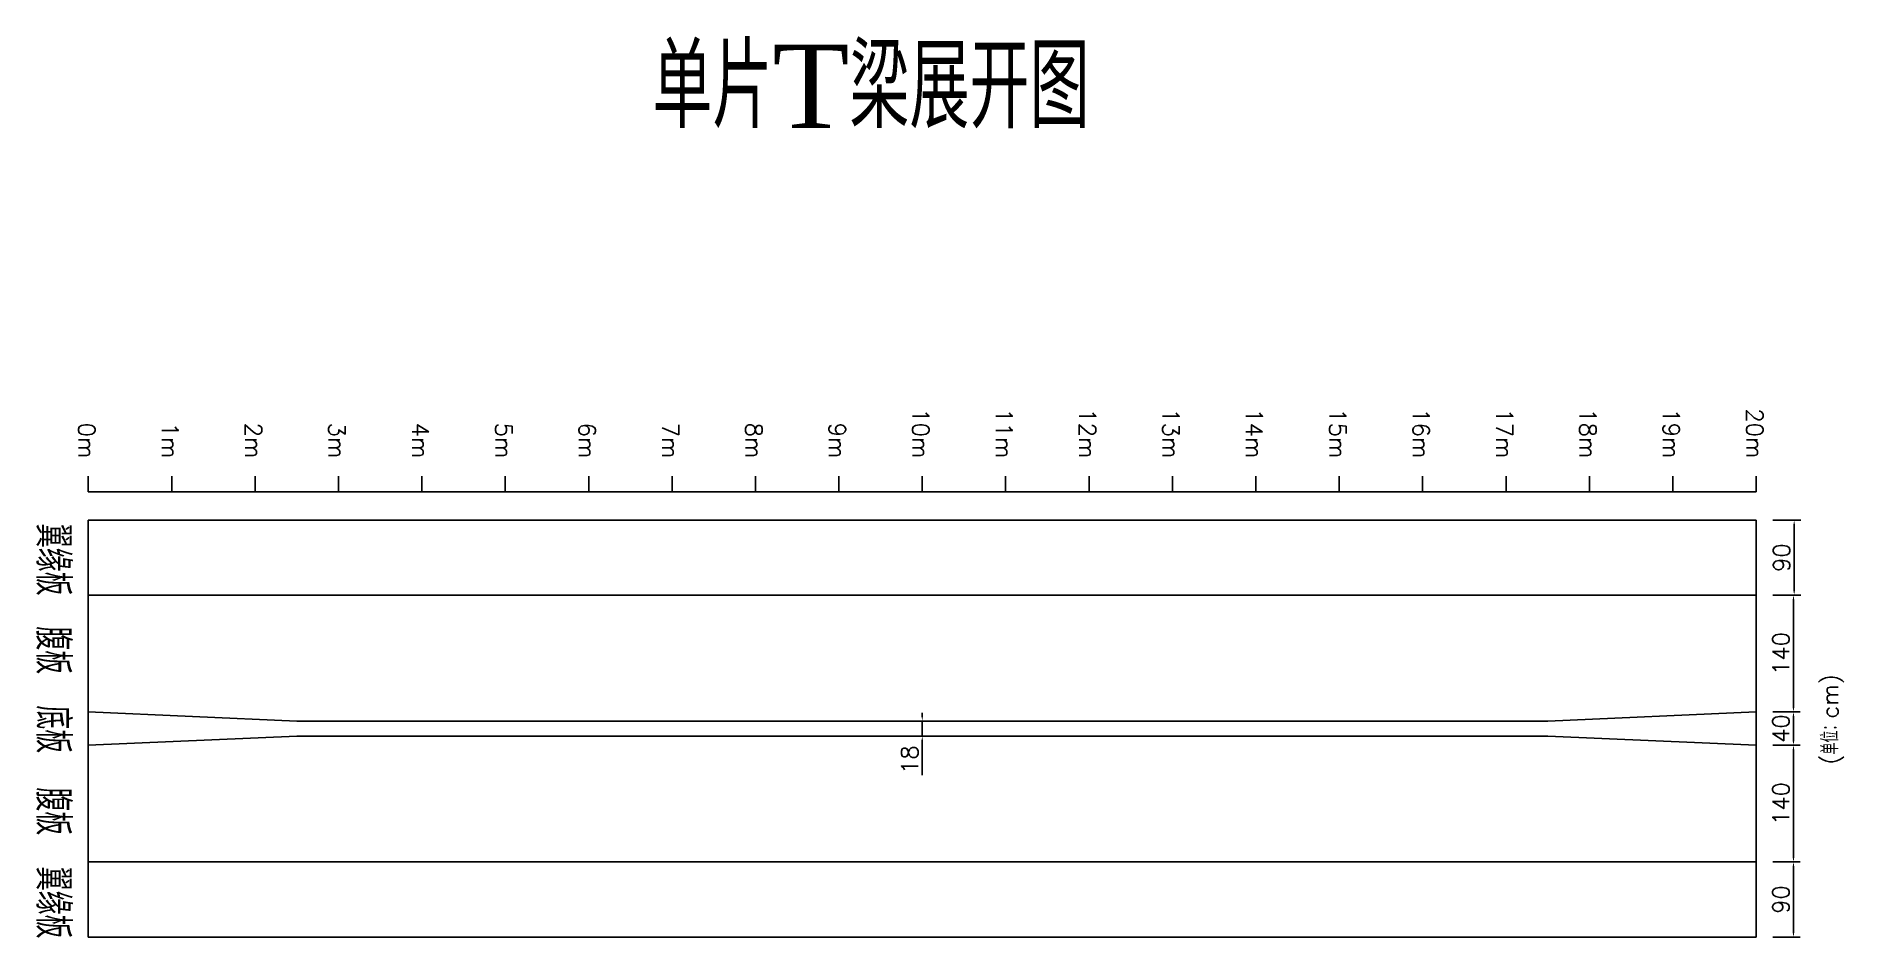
# Model space of a CAD drawing. Header units: millimetres. Extents: x -1282 to 12907, y -5521 to 1235.
# Drawn here: x 4413 to 6581, y 128 to 1210 of the extents above; entities that cross this region are included whole.
import ezdxf

# ---------------------------------------------------------------- set-up
doc = ezdxf.new("R2010")
doc.units = ezdxf.units.MM
doc.layers.add('底图', color=7, linetype='Continuous')
doc.styles.get("Standard").update_dxf_attribs({"font": 'txt', "bigfont": 'gbcbig.shx'})
doc.dimstyles.new('ISO-25', dxfattribs={"dimtxt": 20, "dimasz": 5, "dimexe": 8, "dimexo": 20, "dimgap": 5, "dimtad": 1, "dimtxsty": 'Standard', "dimcen": 10, "dimadec": 0, "dimazin": 0, "dimtfac": 1, "dimtmove": 0, "dimatfit": 3, "dimfxl": 1, "dimarcsym": 0})

msp = doc.modelspace()

# ---------------------------------------------------------------- texts
at = {"layer": '底图', "insert": (5152.105, 1199.61), "char_height": 100, "width": 705.605, "attachment_point": 1}
msp.add_mtext('单片{\\fTimes New Roman|b0|i0|c186|p18;T}梁展开图', dxfattribs=at)
at = {"layer": '底图'}
for s, insert, char_height, width, attachment_point, rotation in [('20m', (6463.879, 703.426), 20, 90.49877, 9, 270), ('0m', (4463.879, 703.426), 20, 90.49877, 9, 270), ('1m', (4563.879, 703.426), 20, 90.49877, 9, 270), ('2m', (4663.879, 703.426), 20, 90.49877, 9, 270), ('3m', (4763.879, 703.426), 20, 90.49877, 9, 270), ('4m', (4863.879, 703.426), 20, 90.49877, 9, 270), ('5m', (4963.879, 703.426), 20, 90.49877, 9, 270), ('6m', (5063.879, 703.426), 20, 90.49877, 9, 270), ('7m', (5163.879, 703.426), 20, 90.49877, 9, 270), ('8m', (5263.879, 703.426), 20, 90.49877, 9, 270), ('9m', (5363.879, 703.426), 20, 90.49877, 9, 270), ('10m', (5463.879, 703.426), 20, 90.49877, 9, 270), ('11m', (5563.879, 703.426), 20, 90.49877, 9, 270), ('12m', (5663.879, 703.426), 20, 90.49877, 9, 270), ('13m', (5763.879, 703.426), 20, 90.49877, 9, 270), ('14m', (5863.879, 703.426), 20, 90.49877, 9, 270), ('15m', (5963.879, 703.426), 20, 90.49877, 9, 270), ('16m', (6063.879, 703.426), 20, 90.49877, 9, 270), ('17m', (6163.879, 703.426), 20, 90.49877, 9, 270), ('18m', (6263.879, 703.426), 20, 90.49877, 9, 270), ('19m', (6363.879, 703.426), 20, 90.49877, 9, 270), ('翼缘板', (4413.195, 625.175), 40, 230.21945, 7, 270), ('腹板', (4413.195, 502.152), 40, 230.21945, 7, 270), ('(单位：cm)', (6580.776, 444.578), 20, 137.0343, 9, 90), ('底板', (4413.195, 407.349), 40, 230.21945, 7, 270), ('腹板', (4413.195, 308.946), 40, 230.21945, 7, 270), ('翼缘板', (4413.195, 213.834), 40, 230.21945, 7, 270)]:
    msp.add_mtext(s, dxfattribs=dict(at, insert=insert, char_height=char_height, width=width, attachment_point=attachment_point, rotation=rotation))

# ---------------------------------------------------------------- blocks, each defined once
blk = doc.blocks.new('*D7')
at = {"layer": 'Defpoints', "color": 0}
for p in [(6475.7, 539.4), (6475.7, 399.4), (6520.4, 399.4)]:
    blk.add_point(p, dxfattribs=at)
at = {"layer": '底图', "color": 0, "lineweight": -2}
for p, q in [((6495.7, 539.4), (6528.4, 539.4)), ((6520.4, 534.4), (6520.4, 404.4)), ((6495.7, 399.4), (6528.4, 399.4))]:
    blk.add_line(p, q, dxfattribs=at)
at = {"layer": '底图', "color": 0}
for points in [[(6519.5, 534.4), (6521.2, 534.4), (6520.4, 539.4)], [(6519.5, 404.4), (6521.2, 404.4), (6520.4, 399.4)]]:
    blk.add_solid(points, dxfattribs=at)
at = {"layer": '底图', "color": 0, "insert": (6505.4, 469.4), "char_height": 20, "attachment_point": 5, "rotation": 90}
blk.add_mtext('140', dxfattribs=at)
blk = doc.blocks.new('*D13')
at = {"layer": 'Defpoints', "color": 0}
for p in [(6475.7, 399.4), (6475.7, 359.4), (6520.4, 359.4)]:
    blk.add_point(p, dxfattribs=at)
at = {"layer": '底图', "color": 0, "lineweight": -2}
for p, q in [((6495.7, 399.4), (6528.4, 399.4)), ((6520.4, 394.4), (6520.4, 364.4)), ((6495.7, 359.4), (6528.4, 359.4))]:
    blk.add_line(p, q, dxfattribs=at)
at = {"layer": '底图', "color": 0}
for points in [[(6519.5, 394.4), (6521.2, 394.4), (6520.4, 399.4)], [(6519.5, 364.4), (6521.2, 364.4), (6520.4, 359.4)]]:
    blk.add_solid(points, dxfattribs=at)
at = {"layer": '底图', "color": 0, "insert": (6505.4, 379.4), "char_height": 20, "attachment_point": 5, "rotation": 90}
blk.add_mtext('40', dxfattribs=at)
blk = doc.blocks.new('*D14')
at = {"layer": 'Defpoints', "color": 0}
for p in [(6475.7, 359.4), (6475.7, 219.4), (6520.4, 219.4)]:
    blk.add_point(p, dxfattribs=at)
at = {"layer": '底图', "color": 0, "lineweight": -2}
for p, q in [((6495.7, 359.4), (6528.4, 359.4)), ((6520.4, 354.4), (6520.4, 224.4)), ((6495.7, 219.4), (6528.4, 219.4))]:
    blk.add_line(p, q, dxfattribs=at)
at = {"layer": '底图', "color": 0}
for points in [[(6519.5, 354.4), (6521.2, 354.4), (6520.4, 359.4)], [(6519.5, 224.4), (6521.2, 224.4), (6520.4, 219.4)]]:
    blk.add_solid(points, dxfattribs=at)
at = {"layer": '底图', "color": 0, "insert": (6505.4, 289.4), "char_height": 20, "attachment_point": 5, "rotation": 90}
blk.add_mtext('140', dxfattribs=at)
blk = doc.blocks.new('*D15')
at = {"layer": 'Defpoints', "color": 0}
for p in [(6475.7, 219.4), (6475.7, 129.4), (6520.4, 129.4)]:
    blk.add_point(p, dxfattribs=at)
at = {"layer": '底图', "color": 0, "lineweight": -2}
for p, q in [((6495.7, 219.4), (6528.4, 219.4)), ((6520.4, 214.4), (6520.4, 134.4)), ((6495.7, 129.4), (6528.4, 129.4))]:
    blk.add_line(p, q, dxfattribs=at)
at = {"layer": '底图', "color": 0}
for points in [[(6519.5, 214.4), (6521.2, 214.4), (6520.4, 219.4)], [(6519.5, 134.4), (6521.2, 134.4), (6520.4, 129.4)]]:
    blk.add_solid(points, dxfattribs=at)
at = {"layer": '底图', "color": 0, "insert": (6505.4, 174.4), "char_height": 20, "attachment_point": 5, "rotation": 90}
blk.add_mtext('90', dxfattribs=at)
blk = doc.blocks.new('*D16')
at = {"layer": 'Defpoints', "color": 0}
for p in [(6475.7, 629.4), (6475.7, 539.4), (6521.2, 539.4)]:
    blk.add_point(p, dxfattribs=at)
at = {"layer": '底图', "color": 0, "lineweight": -2}
for p, q in [((6495.7, 629.4), (6529.2, 629.4)), ((6521.2, 624.4), (6521.2, 544.4)), ((6495.7, 539.4), (6529.2, 539.4))]:
    blk.add_line(p, q, dxfattribs=at)
at = {"layer": '底图', "color": 0}
for points in [[(6520.4, 624.4), (6522, 624.4), (6521.2, 629.4)], [(6520.4, 544.4), (6522, 544.4), (6521.2, 539.4)]]:
    blk.add_solid(points, dxfattribs=at)
at = {"layer": '底图', "color": 0, "insert": (6506.2, 584.4), "char_height": 20, "attachment_point": 5, "rotation": 90}
blk.add_mtext('90', dxfattribs=at)
blk = doc.blocks.new('*D17')
at = {"layer": 'Defpoints', "color": 0}
for p in [(5475.7, 388.4), (5475.7, 370.4), (5475.7, 370.4)]:
    blk.add_point(p, dxfattribs=at)
at = {"layer": '底图', "color": 0, "lineweight": -2}
for p, q in [((5475.7, 393.4), (5475.7, 398.4)), ((5455.7, 388.4), (5467.7, 388.4)), ((5455.7, 370.4), (5467.7, 370.4)), ((5475.7, 388.4), (5475.7, 370.4)), ((5475.7, 365.4), (5475.7, 323.7))]:
    blk.add_line(p, q, dxfattribs=at)
at = {"layer": '底图', "color": 0}
for points in [[(5474.9, 393.4), (5476.5, 393.4), (5475.7, 388.4)], [(5474.9, 365.4), (5476.5, 365.4), (5475.7, 370.4)]]:
    blk.add_solid(points, dxfattribs=at)
at = {"layer": '底图', "color": 0, "insert": (5460.7, 342.1), "char_height": 20, "attachment_point": 5, "rotation": 90}
blk.add_mtext('18', dxfattribs=at)

# ---------------------------------------------------------------- dimensions: what is measured, and where the dimension line sits
at = {"layer": '底图'}
for base, p1, p2, angle, picture, middle in [((6521.198, 539.41), (6475.713, 629.41), (6475.713, 539.41), 90, '*D16', (6506.198, 584.41)), ((6520.365, 399.41), (6475.713, 539.41), (6475.713, 399.41), 270, '*D7', (6505.365, 469.41)), ((5475.713, 370.41), (5475.713, 388.41), (5475.713, 370.41), 90, '*D17', (5460.713, 342.077))]:
    dim = msp.add_linear_dim(base=base, p1=p1, p2=p2, angle=angle, dimstyle='ISO-25', dxfattribs=at)
    dim.commit()
    dim.dimension.update_dxf_attribs({"geometry": picture, "text_midpoint": middle})
for base, p1, p2, picture, middle in [((6520.365, 359.41), (6475.713, 399.41), (6475.713, 359.41), '*D13', (6505.365, 379.41)), ((6520.365, 219.41), (6475.713, 359.41), (6475.713, 219.41), '*D14', (6505.365, 289.41)), ((6520.365, 129.41), (6475.713, 219.41), (6475.713, 129.41), '*D15', (6505.365, 174.41))]:
    dim = msp.add_linear_dim(base=base, p1=p1, p2=p2, angle=270, dimstyle='ISO-25', override={"dimtmove": 1}, dxfattribs=at)
    dim.commit()
    dim.dimension.update_dxf_attribs({"geometry": picture, "text_midpoint": middle})

# ---------------------------------------------------------------- linework, layer by layer
at = {"layer": '底图'}
for p, q in [((4475.713, 663.484), (4475.713, 682.091)), ((4575.713, 663.484), (4575.713, 682.091)), ((4675.713, 663.484), (4675.713, 682.091)), ((4775.713, 663.484), (4775.713, 682.091)), ((4875.713, 663.484), (4875.713, 682.091)), ((4975.713, 663.484), (4975.713, 682.091)), ((5075.713, 663.484), (5075.713, 682.091)), ((5175.713, 663.484), (5175.713, 682.091)), ((5275.713, 663.484), (5275.713, 682.091)), ((5375.713, 663.484), (5375.713, 682.091)), ((5475.713, 663.484), (5475.713, 682.091)), ((5475.713, 663.484), (5475.713, 682.091)), ((5575.713, 663.484), (5575.713, 682.091)), ((5675.713, 663.484), (5675.713, 682.091)), ((5775.713, 663.484), (5775.713, 682.091)), ((5875.713, 663.484), (5875.713, 682.091)), ((5975.713, 663.484), (5975.713, 682.091)), ((6075.713, 663.484), (6075.713, 682.091)), ((6175.713, 663.484), (6175.713, 682.091)), ((6275.713, 663.484), (6275.713, 682.091)), ((6375.713, 663.484), (6375.713, 682.091)), ((6475.713, 663.484), (6475.713, 682.091)), ((5475.713, 663.484), (4475.713, 663.484)), ((4475.713, 663.484), (4575.713, 663.484)), ((6475.713, 663.484), (5475.713, 663.484)), ((5475.713, 663.484), (5575.713, 663.484)), ((4475.713, 629.41), (6475.713, 629.41)), ((4475.713, 539.41), (4475.713, 629.41)), ((6475.713, 539.41), (6475.713, 629.41)), ((4475.713, 539.41), (6475.713, 539.41)), ((4475.713, 399.41), (4475.713, 539.41)), ((6475.713, 539.41), (6475.713, 399.41)), ((4475.713, 399.41), (4475.713, 359.41)), ((4475.713, 399.41), (4725.713, 388.41)), ((6475.713, 399.41), (6225.713, 388.41)), ((6475.713, 399.41), (6475.713, 359.41)), ((4475.713, 359.41), (4725.713, 370.41)), ((6225.713, 388.41), (4725.713, 388.41)), ((6225.713, 370.41), (4725.713, 370.41)), ((6475.713, 359.41), (6225.713, 370.41)), ((4475.713, 359.41), (4475.713, 219.41)), ((6475.713, 219.41), (6475.713, 359.41)), ((4475.713, 219.41), (6475.713, 219.41)), ((4475.713, 219.41), (4475.713, 129.41)), ((6475.713, 219.41), (6475.713, 129.41)), ((4475.713, 129.41), (6475.713, 129.41))]:
    msp.add_line(p, q, dxfattribs=at)

msp.set_redraw_order([(e.dxf.handle, doc.entitydb.next_handle()) for e in msp.query("TEXT MTEXT ATTDEF DIMENSION ARC_DIMENSION")])  # texts and dimensions are drawn at this point

doc.saveas('drawing.dxf')
